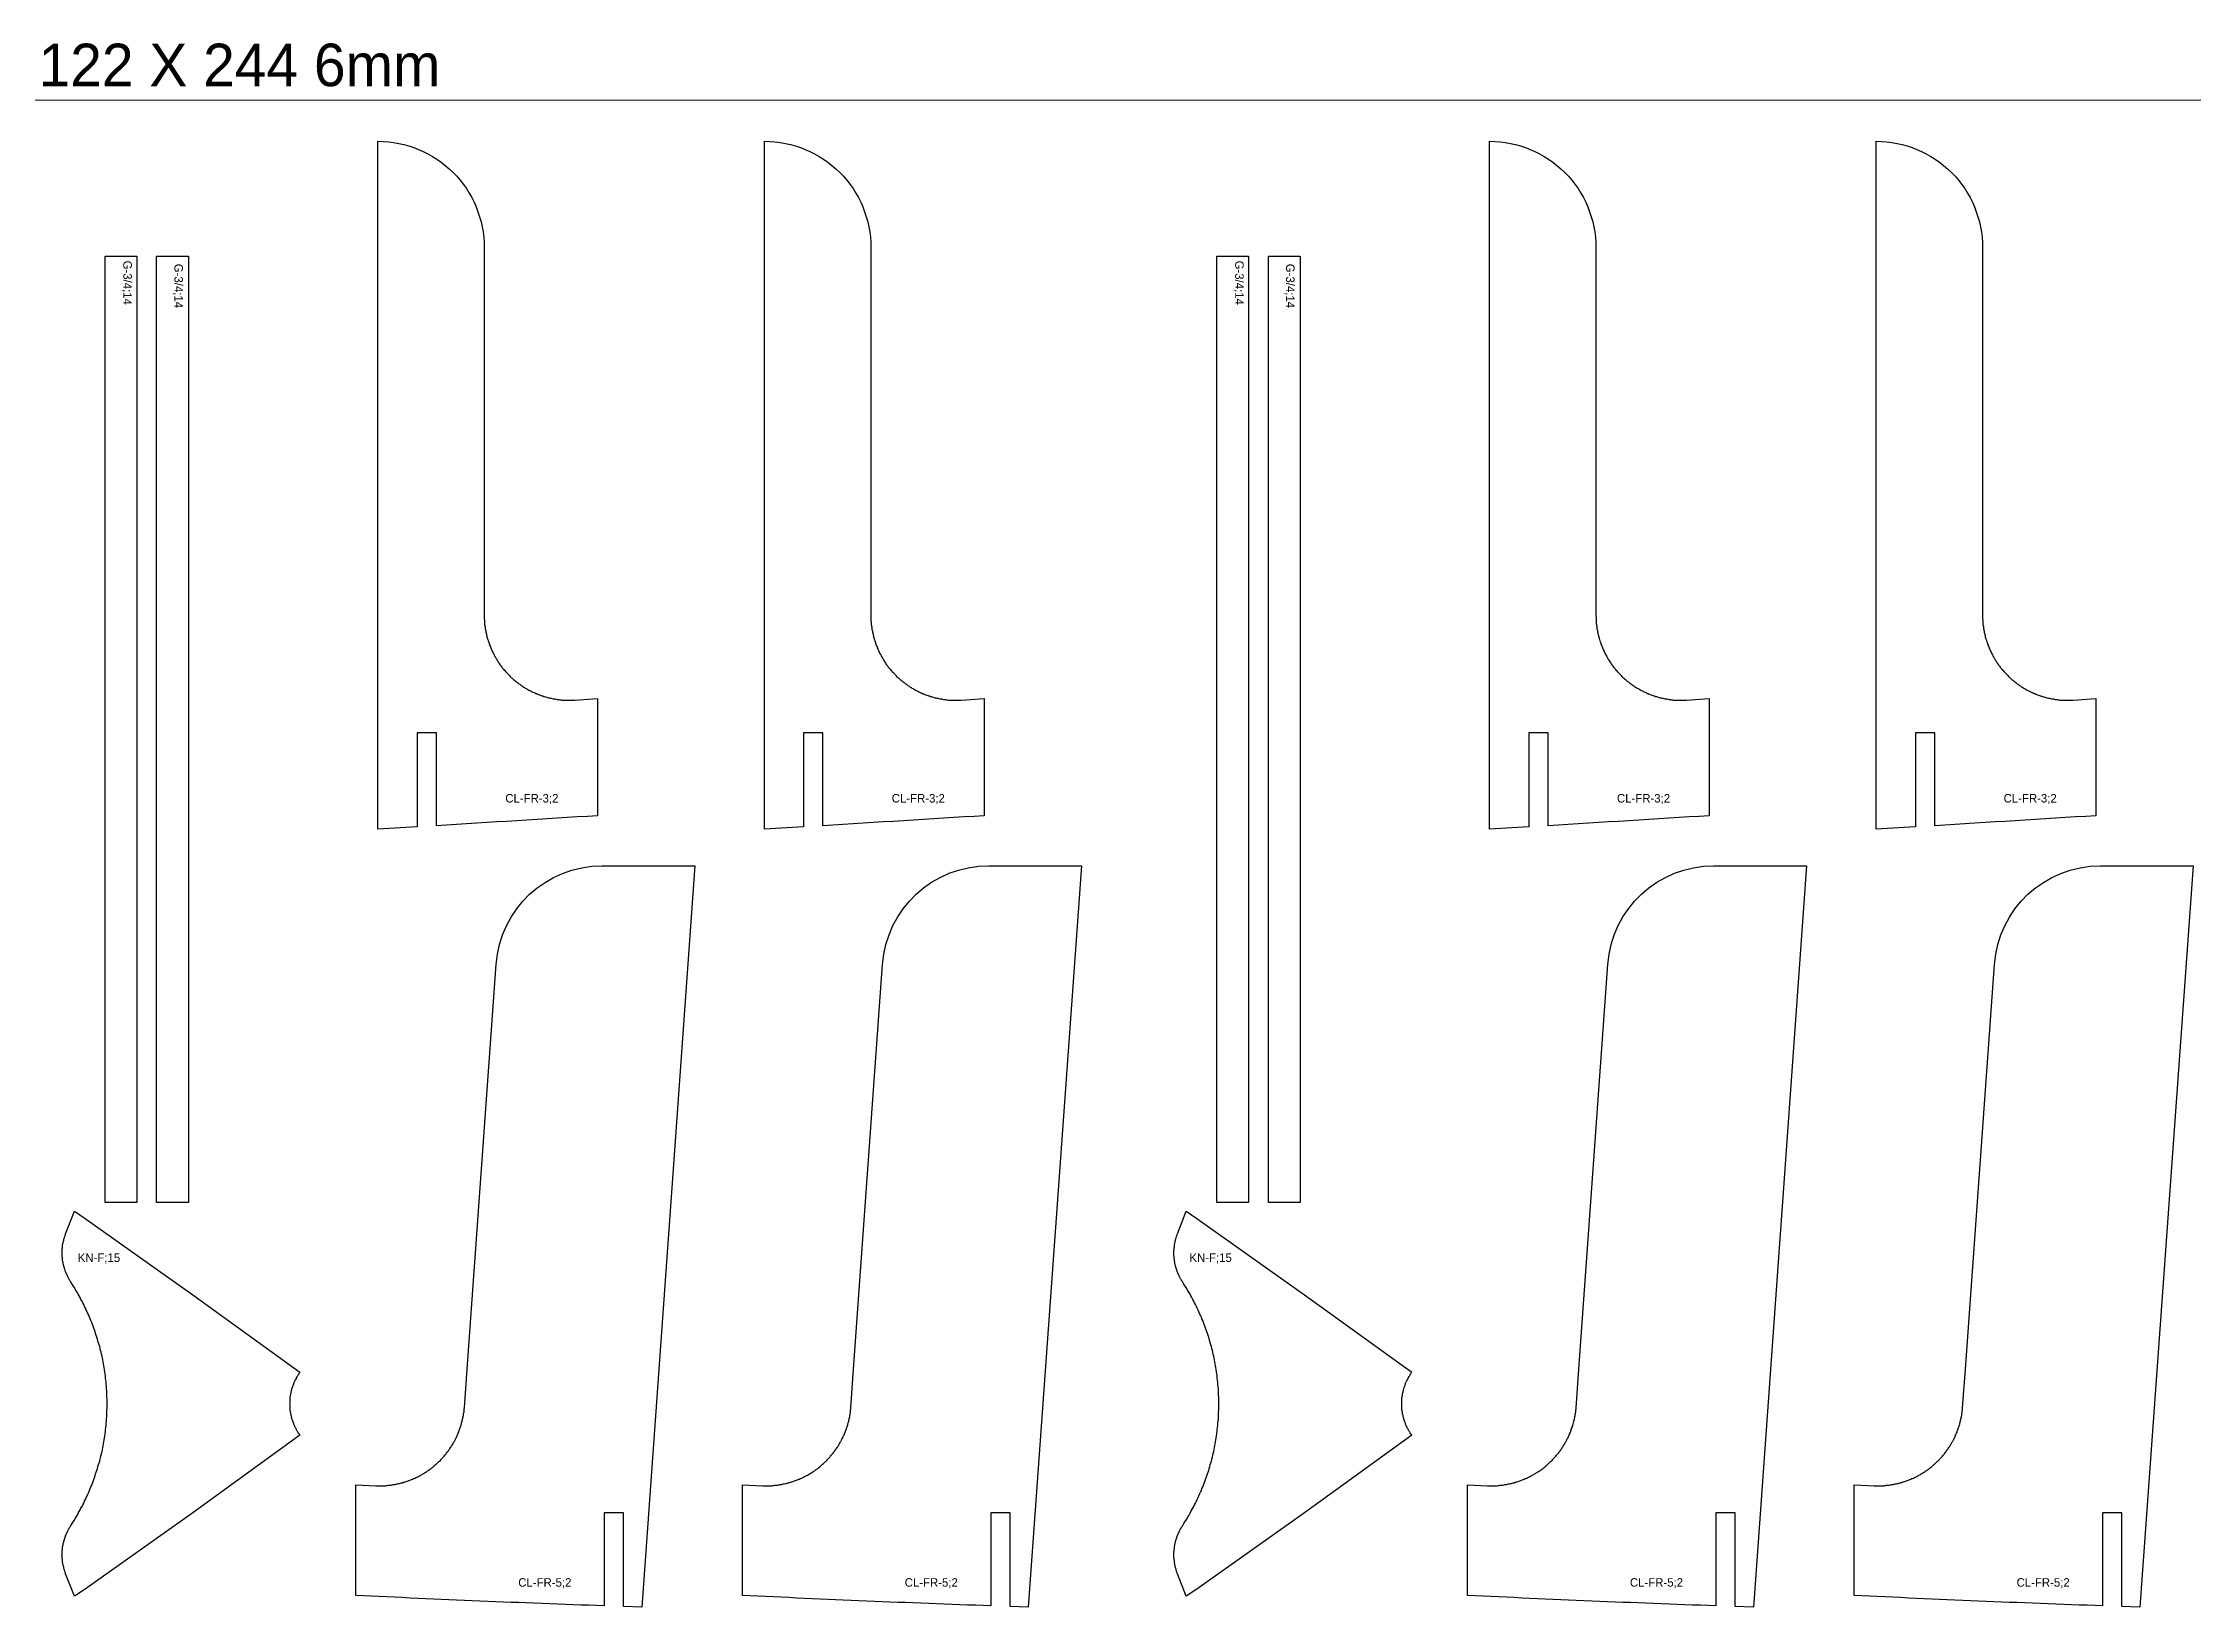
# Model space of a CAD drawing. Header units: millimetres. Extents: x 0 to 7720, y 0 to 5733.
# Drawn here: x 14 to 1024, y 511 to 1247 of the extents above; entities that cross this region are included whole.
import ezdxf

# ---------------------------------------------------------------- set-up
doc = ezdxf.new("R2010")
doc.units = ezdxf.units.MM
doc.layers.add('CORTE_6MM', color=1, linetype='Continuous')
doc.layers.add('plate', color=3, linetype='Continuous')

msp = doc.modelspace()

# ---------------------------------------------------------------- texts
at = {"lineweight": 0, "attachment_point": 1}
for s, insert, char_height, width in [('122 X 244 6mm', (11.6, 1246.5), 20, 47402.464), ('CL-FR-3;2', (230.9, 893.7), 4, 9480.493), ('CL-FR-3;2', (412.5, 893.7), 4, 9480.493), ('CL-FR-3;2', (753.3, 893.7), 4, 9480.493), ('CL-FR-3;2', (935, 893.7), 4, 9480.493), ('KN-F;15', (30, 677.7), 4, 9480.493), ('KN-F;15', (552.4, 677.7), 4, 9480.493), ('CL-FR-5;2', (237, 525), 4, 9480.493), ('CL-FR-5;2', (418.6, 525), 4, 9480.493), ('CL-FR-5;2', (759.4, 525), 4, 9480.493), ('CL-FR-5;2', (941.1, 525), 4, 9480.493)]:
    msp.add_mtext(s, dxfattribs=dict(at, insert=insert, char_height=char_height, width=width))
at = {"lineweight": 0, "char_height": 4, "width": 9480.493, "attachment_point": 1, "rotation": 270}
for insert in [(55.4, 1144.5), (79.4, 1143), (577.9, 1144.5), (601.8, 1143)]:
    msp.add_mtext('G-3/4;14', dxfattribs=dict(at, insert=insert))

# ---------------------------------------------------------------- linework, layer by layer
at = {"layer": 'CORTE_6MM'}
for points in [[(274.2, 883.5, -0.000289), (198.5, 878.8), (198.5, 922.4), (189.5, 922.4), (189.5, 878.2), (171, 877.1), (171, 1200.6, -0.414214), (221, 1150.6), (221, 993.5), (221, 977.4), (221, 977), (221, 976.5), (221, 976.1), (221.1, 975.7), (221.1, 975.2), (221.1, 974.7), (221.2, 974.3), (221.2, 973.8), (221.2, 973.4), (221.3, 972.9), (221.4, 972.5), (221.4, 972), (221.5, 971.6), (221.6, 971.1), (221.6, 970.7), (221.7, 970.2), (221.8, 969.8), (221.9, 969.4), (222, 968.9), (222.1, 968.5), (222.2, 968), (222.3, 967.6), (222.4, 967.2), (222.6, 966.7), (222.7, 966.3), (222.8, 965.8), (223, 965.4), (223.1, 965), (223.3, 964.6), (223.4, 964.1), (223.6, 963.7), (223.7, 963.3), (223.9, 962.9), (224.1, 962.4), (224.2, 962), (224.4, 961.6), (224.6, 961.2), (224.8, 960.8), (225, 960.4), (225.2, 960), (225.4, 959.6), (225.6, 959.2), (225.8, 958.8), (226, 958.4), (226.3, 958), (226.5, 957.6), (226.7, 957.2), (226.9, 956.8), (227.2, 956.4), (227.4, 956), (227.7, 955.7), (227.9, 955.3), (228.2, 954.9), (228.5, 954.5), (228.7, 954.2), (229, 953.8), (229.3, 953.4), (229.5, 953.1), (229.8, 952.7), (230.1, 952.4), (230.4, 952), (230.7, 951.7), (231, 951.3), (231.3, 951), (231.6, 950.7), (231.9, 950.3), (232.2, 950), (232.5, 949.7), (232.9, 949.4), (233.2, 949), (233.5, 948.7), (233.8, 948.4), (234.2, 948.1), (234.5, 947.8), (234.8, 947.5), (235.2, 947.2), (235.5, 946.9), (235.9, 946.6), (236.2, 946.4), (236.6, 946.1), (237, 945.8), (237.3, 945.5), (237.7, 945.3), (238.1, 945), (238.4, 944.8), (238.8, 944.5), (239.2, 944.3), (239.6, 944), (240, 943.8), (240.3, 943.5), (240.7, 943.3), (241.1, 943.1), (241.5, 942.8), (241.9, 942.6), (242.3, 942.4), (242.7, 942.2), (243.1, 942), (243.5, 941.8), (243.9, 941.6), (244.4, 941.4), (244.8, 941.2), (245.2, 941), (245.6, 940.9), (246, 940.7), (246.4, 940.5), (246.9, 940.4), (247.3, 940.2), (247.7, 940.1), (248.1, 939.9), (248.6, 939.8), (249, 939.6), (249.4, 939.5), (249.9, 939.4), (250.3, 939.2), (250.7, 939.1), (251.2, 939), (251.6, 938.9), (252.1, 938.8), (252.5, 938.7), (253, 938.6), (253.4, 938.5), (253.8, 938.4), (254.3, 938.4), (254.7, 938.3), (255.2, 938.2), (255.6, 938.1), (256.1, 938.1), (256.5, 938), (257, 938), (257.4, 937.9), (257.9, 937.9), (258.3, 937.9), (258.8, 937.8), (259.2, 937.8), (259.7, 937.8), (260.1, 937.8), (260.6, 937.8), (261.1, 937.8), (261.5, 937.8), (262, 937.8), (262.4, 937.8), (262.9, 937.8), (263.6, 937.9), (274.2, 938.6), (274.2, 883.5)], [(455.9, 883.5, -0.000289), (380.1, 878.8), (380.1, 922.4), (371.1, 922.4), (371.1, 878.2), (352.7, 877.1), (352.7, 1200.6, -0.414214), (402.7, 1150.6), (402.7, 993.5), (402.7, 977.4), (402.7, 977), (402.7, 976.5), (402.7, 976.1), (402.7, 975.7), (402.7, 975.2), (402.8, 974.7), (402.8, 974.3), (402.9, 973.8), (402.9, 973.4), (403, 972.9), (403, 972.5), (403.1, 972), (403.1, 971.6), (403.2, 971.1), (403.3, 970.7), (403.4, 970.2), (403.5, 969.8), (403.6, 969.4), (403.7, 968.9), (403.8, 968.5), (403.9, 968), (404, 967.6), (404.1, 967.2), (404.2, 966.7), (404.4, 966.3), (404.5, 965.8), (404.6, 965.4), (404.8, 965), (404.9, 964.6), (405.1, 964.1), (405.2, 963.7), (405.4, 963.3), (405.6, 962.9), (405.7, 962.4), (405.9, 962), (406.1, 961.6), (406.3, 961.2), (406.5, 960.8), (406.6, 960.4), (406.8, 960), (407.1, 959.6), (407.3, 959.2), (407.5, 958.8), (407.7, 958.4), (407.9, 958), (408.1, 957.6), (408.4, 957.2), (408.6, 956.8), (408.8, 956.4), (409.1, 956), (409.3, 955.7), (409.6, 955.3), (409.8, 954.9), (410.1, 954.5), (410.4, 954.2), (410.6, 953.8), (410.9, 953.4), (411.2, 953.1), (411.5, 952.7), (411.8, 952.4), (412.1, 952), (412.4, 951.7), (412.6, 951.3), (413, 951), (413.3, 950.7), (413.6, 950.3), (413.9, 950), (414.2, 949.7), (414.5, 949.4), (414.8, 949), (415.2, 948.7), (415.5, 948.4), (415.8, 948.1), (416.2, 947.8), (416.5, 947.5), (416.9, 947.2), (417.2, 946.9), (417.5, 946.6), (417.9, 946.4), (418.3, 946.1), (418.6, 945.8), (419, 945.5), (419.4, 945.3), (419.7, 945), (420.1, 944.8), (420.5, 944.5), (420.9, 944.3), (421.2, 944), (421.6, 943.8), (422, 943.5), (422.4, 943.3), (422.8, 943.1), (423.2, 942.8), (423.6, 942.6), (424, 942.4), (424.4, 942.2), (424.8, 942), (425.2, 941.8), (425.6, 941.6), (426, 941.4), (426.4, 941.2), (426.8, 941), (427.3, 940.9), (427.7, 940.7), (428.1, 940.5), (428.5, 940.4), (428.9, 940.2), (429.4, 940.1), (429.8, 939.9), (430.2, 939.8), (430.7, 939.6), (431.1, 939.5), (431.5, 939.4), (432, 939.2), (432.4, 939.1), (432.8, 939), (433.3, 938.9), (433.7, 938.8), (434.2, 938.7), (434.6, 938.6), (435.1, 938.5), (435.5, 938.4), (435.9, 938.4), (436.4, 938.3), (436.8, 938.2), (437.3, 938.1), (437.7, 938.1), (438.2, 938), (438.6, 938), (439.1, 937.9), (439.5, 937.9), (440, 937.9), (440.4, 937.8), (440.9, 937.8), (441.3, 937.8), (441.8, 937.8), (442.3, 937.8), (442.7, 937.8), (443.2, 937.8), (443.6, 937.8), (444.1, 937.8), (444.5, 937.8), (445.2, 937.9), (455.9, 938.6), (455.9, 883.5)], [(796.7, 883.5, -0.000289), (720.9, 878.8), (720.9, 922.4), (711.9, 922.4), (711.9, 878.2), (693.4, 877.1), (693.4, 1200.6, -0.414214), (743.4, 1150.6), (743.4, 993.5), (743.4, 977.4), (743.5, 977), (743.5, 976.5), (743.5, 976.1), (743.5, 975.7), (743.5, 975.2), (743.6, 974.7), (743.6, 974.3), (743.6, 973.8), (743.7, 973.4), (743.7, 972.9), (743.8, 972.5), (743.9, 972), (743.9, 971.6), (744, 971.1), (744.1, 970.7), (744.2, 970.2), (744.2, 969.8), (744.3, 969.4), (744.4, 968.9), (744.5, 968.5), (744.7, 968), (744.8, 967.6), (744.9, 967.2), (745, 966.7), (745.1, 966.3), (745.3, 965.8), (745.4, 965.4), (745.5, 965), (745.7, 964.6), (745.8, 964.1), (746, 963.7), (746.2, 963.3), (746.3, 962.9), (746.5, 962.4), (746.7, 962), (746.9, 961.6), (747, 961.2), (747.2, 960.8), (747.4, 960.4), (747.6, 960), (747.8, 959.6), (748, 959.2), (748.3, 958.8), (748.5, 958.4), (748.7, 958), (748.9, 957.6), (749.2, 957.2), (749.4, 956.8), (749.6, 956.4), (749.9, 956), (750.1, 955.7), (750.4, 955.3), (750.6, 954.9), (750.9, 954.5), (751.2, 954.2), (751.4, 953.8), (751.7, 953.4), (752, 953.1), (752.3, 952.7), (752.6, 952.4), (752.8, 952), (753.1, 951.7), (753.4, 951.3), (753.7, 951), (754, 950.7), (754.3, 950.3), (754.7, 950), (755, 949.7), (755.3, 949.4), (755.6, 949), (755.9, 948.7), (756.3, 948.4), (756.6, 948.1), (756.9, 947.8), (757.3, 947.5), (757.6, 947.2), (758, 946.9), (758.3, 946.6), (758.7, 946.4), (759, 946.1), (759.4, 945.8), (759.8, 945.5), (760.1, 945.3), (760.5, 945), (760.9, 944.8), (761.3, 944.5), (761.6, 944.3), (762, 944), (762.4, 943.8), (762.8, 943.5), (763.2, 943.3), (763.6, 943.1), (764, 942.8), (764.4, 942.6), (764.8, 942.4), (765.2, 942.2), (765.6, 942), (766, 941.8), (766.4, 941.6), (766.8, 941.4), (767.2, 941.2), (767.6, 941), (768, 940.9), (768.5, 940.7), (768.9, 940.5), (769.3, 940.4), (769.7, 940.2), (770.1, 940.1), (770.6, 939.9), (771, 939.8), (771.4, 939.6), (771.9, 939.5), (772.3, 939.4), (772.7, 939.2), (773.2, 939.1), (773.6, 939), (774.1, 938.9), (774.5, 938.8), (774.9, 938.7), (775.4, 938.6), (775.8, 938.5), (776.3, 938.4), (776.7, 938.4), (777.2, 938.3), (777.6, 938.2), (778.1, 938.1), (778.5, 938.1), (779, 938), (779.4, 938), (779.9, 937.9), (780.3, 937.9), (780.8, 937.9), (781.2, 937.8), (781.7, 937.8), (782.1, 937.8), (782.6, 937.8), (783, 937.8), (783.5, 937.8), (783.9, 937.8), (784.4, 937.8), (784.8, 937.8), (785.3, 937.8), (786, 937.9), (796.7, 938.6), (796.7, 883.5)], [(978.3, 883.5, -0.000289), (902.6, 878.8), (902.6, 922.4), (893.6, 922.4), (893.6, 878.2), (875.1, 877.1), (875.1, 1200.6, -0.414214), (925.1, 1150.6), (925.1, 993.5), (925.1, 977.4), (925.1, 977), (925.1, 976.5), (925.1, 976.1), (925.2, 975.7), (925.2, 975.2), (925.2, 974.7), (925.3, 974.3), (925.3, 973.8), (925.3, 973.4), (925.4, 972.9), (925.5, 972.5), (925.5, 972), (925.6, 971.6), (925.7, 971.1), (925.7, 970.7), (925.8, 970.2), (925.9, 969.8), (926, 969.4), (926.1, 968.9), (926.2, 968.5), (926.3, 968), (926.4, 967.6), (926.5, 967.2), (926.7, 966.7), (926.8, 966.3), (926.9, 965.8), (927.1, 965.4), (927.2, 965), (927.4, 964.6), (927.5, 964.1), (927.7, 963.7), (927.8, 963.3), (928, 962.9), (928.2, 962.4), (928.3, 962), (928.5, 961.6), (928.7, 961.2), (928.9, 960.8), (929.1, 960.4), (929.3, 960), (929.5, 959.6), (929.7, 959.2), (929.9, 958.8), (930.1, 958.4), (930.4, 958), (930.6, 957.6), (930.8, 957.2), (931, 956.8), (931.3, 956.4), (931.5, 956), (931.8, 955.7), (932, 955.3), (932.3, 954.9), (932.6, 954.5), (932.8, 954.2), (933.1, 953.8), (933.4, 953.4), (933.6, 953.1), (933.9, 952.7), (934.2, 952.4), (934.5, 952), (934.8, 951.7), (935.1, 951.3), (935.4, 951), (935.7, 950.7), (936, 950.3), (936.3, 950), (936.6, 949.7), (937, 949.4), (937.3, 949), (937.6, 948.7), (937.9, 948.4), (938.3, 948.1), (938.6, 947.8), (938.9, 947.5), (939.3, 947.2), (939.6, 946.9), (940, 946.6), (940.3, 946.4), (940.7, 946.1), (941.1, 945.8), (941.4, 945.5), (941.8, 945.3), (942.2, 945), (942.5, 944.8), (942.9, 944.5), (943.3, 944.3), (943.7, 944), (944.1, 943.8), (944.4, 943.5), (944.8, 943.3), (945.2, 943.1), (945.6, 942.8), (946, 942.6), (946.4, 942.4), (946.8, 942.2), (947.2, 942), (947.6, 941.8), (948, 941.6), (948.4, 941.4), (948.9, 941.2), (949.3, 941), (949.7, 940.9), (950.1, 940.7), (950.5, 940.5), (951, 940.4), (951.4, 940.2), (951.8, 940.1), (952.2, 939.9), (952.7, 939.8), (953.1, 939.6), (953.5, 939.5), (954, 939.4), (954.4, 939.2), (954.8, 939.1), (955.3, 939), (955.7, 938.9), (956.2, 938.8), (956.6, 938.7), (957, 938.6), (957.5, 938.5), (957.9, 938.4), (958.4, 938.4), (958.8, 938.3), (959.3, 938.2), (959.7, 938.1), (960.2, 938.1), (960.6, 938), (961.1, 938), (961.5, 937.9), (962, 937.9), (962.4, 937.9), (962.9, 937.8), (963.3, 937.8), (963.8, 937.8), (964.2, 937.8), (964.7, 937.8), (965.1, 937.8), (965.6, 937.8), (966.1, 937.8), (966.5, 937.8), (967, 937.8), (967.7, 937.9), (978.3, 938.6), (978.3, 883.5)], [(286.4, 511.7), (286.4, 555.7), (277.4, 555.7), (277.4, 512, -0.003545), (160.6, 516.9), (160.6, 568.9), (170, 568.5), (170.5, 568.5), (170.9, 568.5), (171.4, 568.5), (171.8, 568.4), (172.3, 568.5), (172.7, 568.5), (173.2, 568.5), (173.6, 568.5), (174.1, 568.5), (174.6, 568.5), (175, 568.6), (175.5, 568.6), (175.9, 568.7), (176.4, 568.7), (176.8, 568.8), (177.3, 568.8), (177.7, 568.9), (178.2, 569), (178.6, 569), (179.1, 569.1), (179.5, 569.2), (179.9, 569.3), (180.4, 569.4), (180.8, 569.5), (181.3, 569.6), (181.7, 569.7), (182.1, 569.8), (182.6, 569.9), (183, 570.1), (183.5, 570.2), (183.9, 570.3), (184.3, 570.5), (184.8, 570.6), (185.2, 570.8), (185.6, 570.9), (186, 571.1), (186.5, 571.2), (186.9, 571.4), (187.3, 571.6), (187.7, 571.8), (188.1, 571.9), (188.5, 572.1), (189, 572.3), (189.4, 572.5), (189.8, 572.7), (190.2, 572.9), (190.6, 573.1), (191, 573.3), (191.4, 573.6), (191.8, 573.8), (192.2, 574), (192.5, 574.3), (192.9, 574.5), (193.3, 574.7), (193.7, 575), (194.1, 575.2), (194.4, 575.5), (194.8, 575.7), (195.2, 576), (195.6, 576.3), (195.9, 576.5), (196.3, 576.8), (196.6, 577.1), (197, 577.4), (197.3, 577.7), (197.7, 578), (198, 578.3), (198.4, 578.6), (198.7, 578.9), (199.1, 579.2), (199.4, 579.5), (199.7, 579.8), (200, 580.1), (200.4, 580.4), (200.7, 580.8), (201, 581.1), (201.3, 581.4), (201.6, 581.8), (201.9, 582.1), (202.2, 582.4), (202.5, 582.8), (202.8, 583.1), (203.1, 583.5), (203.3, 583.8), (203.6, 584.2), (203.9, 584.6), (204.2, 584.9), (204.4, 585.3), (204.7, 585.7), (204.9, 586), (205.2, 586.4), (205.4, 586.8), (205.7, 587.2), (205.9, 587.6), (206.2, 588), (206.4, 588.4), (206.6, 588.8), (206.8, 589.1), (207, 589.5), (207.3, 590), (207.5, 590.4), (207.7, 590.8), (207.9, 591.2), (208.1, 591.6), (208.3, 592), (208.4, 592.4), (208.6, 592.8), (208.8, 593.2), (209, 593.7), (209.1, 594.1), (209.3, 594.5), (209.4, 594.9), (209.6, 595.4), (209.7, 595.8), (209.9, 596.2), (210, 596.6), (210.1, 597.1), (210.3, 597.5), (210.4, 598), (210.5, 598.4), (210.6, 598.8), (210.7, 599.3), (210.8, 599.7), (210.9, 600.2), (211, 600.6), (211.1, 601.1), (211.2, 601.5), (211.3, 601.9), (211.3, 602.4), (211.4, 602.8), (211.5, 603.3), (211.5, 603.7), (211.6, 604.2), (211.6, 604.6), (211.7, 605.1), (213, 623.3), (226.6, 813.5, -0.393437), (276.4, 860), (319.9, 860), (295, 511.4), (286.4, 511.7)], [(468.1, 511.7), (468.1, 555.7), (459.1, 555.7), (459.1, 512, -0.003545), (342.3, 516.9), (342.3, 568.9), (351.7, 568.5), (352.2, 568.5), (352.6, 568.5), (353, 568.5), (353.5, 568.4), (353.9, 568.5), (354.4, 568.5), (354.9, 568.5), (355.3, 568.5), (355.8, 568.5), (356.2, 568.5), (356.7, 568.6), (357.1, 568.6), (357.6, 568.7), (358, 568.7), (358.5, 568.8), (358.9, 568.8), (359.4, 568.9), (359.8, 569), (360.3, 569), (360.7, 569.1), (361.2, 569.2), (361.6, 569.3), (362, 569.4), (362.5, 569.5), (362.9, 569.6), (363.4, 569.7), (363.8, 569.8), (364.2, 569.9), (364.7, 570.1), (365.1, 570.2), (365.5, 570.3), (366, 570.5), (366.4, 570.6), (366.8, 570.8), (367.3, 570.9), (367.7, 571.1), (368.1, 571.2), (368.5, 571.4), (369, 571.6), (369.4, 571.8), (369.8, 571.9), (370.2, 572.1), (370.6, 572.3), (371, 572.5), (371.4, 572.7), (371.8, 572.9), (372.2, 573.1), (372.6, 573.3), (373, 573.6), (373.4, 573.8), (373.8, 574), (374.2, 574.3), (374.6, 574.5), (375, 574.7), (375.4, 575), (375.7, 575.2), (376.1, 575.5), (376.5, 575.7), (376.8, 576), (377.2, 576.3), (377.6, 576.5), (377.9, 576.8), (378.3, 577.1), (378.7, 577.4), (379, 577.7), (379.4, 578), (379.7, 578.3), (380, 578.6), (380.4, 578.9), (380.7, 579.2), (381, 579.5), (381.4, 579.8), (381.7, 580.1), (382, 580.4), (382.3, 580.8), (382.6, 581.1), (382.9, 581.4), (383.2, 581.8), (383.5, 582.1), (383.8, 582.4), (384.1, 582.8), (384.4, 583.1), (384.7, 583.5), (385, 583.8), (385.3, 584.2), (385.5, 584.6), (385.8, 584.9), (386.1, 585.3), (386.3, 585.7), (386.6, 586), (386.8, 586.4), (387.1, 586.8), (387.3, 587.2), (387.6, 587.6), (387.8, 588), (388, 588.4), (388.3, 588.8), (388.5, 589.1), (388.7, 589.5), (388.9, 590), (389.1, 590.4), (389.3, 590.8), (389.5, 591.2), (389.7, 591.6), (389.9, 592), (390.1, 592.4), (390.3, 592.8), (390.4, 593.2), (390.6, 593.7), (390.8, 594.1), (390.9, 594.5), (391.1, 594.9), (391.2, 595.4), (391.4, 595.8), (391.5, 596.2), (391.7, 596.6), (391.8, 597.1), (391.9, 597.5), (392, 598), (392.2, 598.4), (392.3, 598.8), (392.4, 599.3), (392.5, 599.7), (392.6, 600.2), (392.7, 600.6), (392.8, 601.1), (392.8, 601.5), (392.9, 601.9), (393, 602.4), (393.1, 602.8), (393.1, 603.3), (393.2, 603.7), (393.2, 604.2), (393.3, 604.6), (393.3, 605.1), (394.6, 623.3), (408.2, 813.5, -0.393437), (458.1, 860), (501.6, 860), (476.6, 511.4), (468.1, 511.7)], [(808.8, 511.7), (808.8, 555.7), (799.8, 555.7), (799.8, 512, -0.003545), (683.1, 516.9), (683.1, 568.9), (692.5, 568.5), (692.9, 568.5), (693.4, 568.5), (693.8, 568.5), (694.3, 568.4), (694.7, 568.5), (695.2, 568.5), (695.6, 568.5), (696.1, 568.5), (696.5, 568.5), (697, 568.5), (697.4, 568.6), (697.9, 568.6), (698.3, 568.7), (698.8, 568.7), (699.3, 568.8), (699.7, 568.8), (700.2, 568.9), (700.6, 569), (701.1, 569), (701.5, 569.1), (701.9, 569.2), (702.4, 569.3), (702.8, 569.4), (703.3, 569.5), (703.7, 569.6), (704.1, 569.7), (704.6, 569.8), (705, 569.9), (705.5, 570.1), (705.9, 570.2), (706.3, 570.3), (706.8, 570.5), (707.2, 570.6), (707.6, 570.8), (708.1, 570.9), (708.5, 571.1), (708.9, 571.2), (709.3, 571.4), (709.7, 571.6), (710.2, 571.8), (710.6, 571.9), (711, 572.1), (711.4, 572.3), (711.8, 572.5), (712.2, 572.7), (712.6, 572.9), (713, 573.1), (713.4, 573.3), (713.8, 573.6), (714.2, 573.8), (714.6, 574), (715, 574.3), (715.4, 574.5), (715.8, 574.7), (716.1, 575), (716.5, 575.2), (716.9, 575.5), (717.3, 575.7), (717.6, 576), (718, 576.3), (718.4, 576.5), (718.7, 576.8), (719.1, 577.1), (719.4, 577.4), (719.8, 577.7), (720.1, 578), (720.5, 578.3), (720.8, 578.6), (721.2, 578.9), (721.5, 579.2), (721.8, 579.5), (722.1, 579.8), (722.5, 580.1), (722.8, 580.4), (723.1, 580.8), (723.4, 581.1), (723.7, 581.4), (724, 581.8), (724.3, 582.1), (724.6, 582.4), (724.9, 582.8), (725.2, 583.1), (725.5, 583.5), (725.8, 583.8), (726.1, 584.2), (726.3, 584.6), (726.6, 584.9), (726.9, 585.3), (727.1, 585.7), (727.4, 586), (727.6, 586.4), (727.9, 586.8), (728.1, 587.2), (728.4, 587.6), (728.6, 588), (728.8, 588.4), (729, 588.8), (729.3, 589.1), (729.5, 589.5), (729.7, 590), (729.9, 590.4), (730.1, 590.8), (730.3, 591.2), (730.5, 591.6), (730.7, 592), (730.9, 592.4), (731.1, 592.8), (731.2, 593.2), (731.4, 593.7), (731.6, 594.1), (731.7, 594.5), (731.9, 594.9), (732, 595.4), (732.2, 595.8), (732.3, 596.2), (732.5, 596.6), (732.6, 597.1), (732.7, 597.5), (732.8, 598), (732.9, 598.4), (733.1, 598.8), (733.2, 599.3), (733.3, 599.7), (733.4, 600.2), (733.5, 600.6), (733.5, 601.1), (733.6, 601.5), (733.7, 601.9), (733.8, 602.4), (733.8, 602.8), (733.9, 603.3), (734, 603.7), (734, 604.2), (734.1, 604.6), (734.1, 605.1), (735.4, 623.3), (749, 813.5, -0.393437), (798.9, 860), (842.3, 860), (817.4, 511.4), (808.8, 511.7)], [(990.5, 511.7), (990.5, 555.7), (981.5, 555.7), (981.5, 512, -0.003545), (864.7, 516.9), (864.7, 568.9), (874.1, 568.5), (874.6, 568.5), (875, 568.5), (875.5, 568.5), (875.9, 568.4), (876.4, 568.5), (876.8, 568.5), (877.3, 568.5), (877.7, 568.5), (878.2, 568.5), (878.7, 568.5), (879.1, 568.6), (879.6, 568.6), (880, 568.7), (880.5, 568.7), (880.9, 568.8), (881.4, 568.8), (881.8, 568.9), (882.3, 569), (882.7, 569), (883.2, 569.1), (883.6, 569.2), (884, 569.3), (884.5, 569.4), (884.9, 569.5), (885.4, 569.6), (885.8, 569.7), (886.2, 569.8), (886.7, 569.9), (887.1, 570.1), (887.6, 570.2), (888, 570.3), (888.4, 570.5), (888.9, 570.6), (889.3, 570.8), (889.7, 570.9), (890.1, 571.1), (890.6, 571.2), (891, 571.4), (891.4, 571.6), (891.8, 571.8), (892.2, 571.9), (892.6, 572.1), (893.1, 572.3), (893.5, 572.5), (893.9, 572.7), (894.3, 572.9), (894.7, 573.1), (895.1, 573.3), (895.5, 573.6), (895.9, 573.8), (896.3, 574), (896.6, 574.3), (897, 574.5), (897.4, 574.7), (897.8, 575), (898.2, 575.2), (898.5, 575.5), (898.9, 575.7), (899.3, 576), (899.7, 576.3), (900, 576.5), (900.4, 576.8), (900.7, 577.1), (901.1, 577.4), (901.4, 577.7), (901.8, 578), (902.1, 578.3), (902.5, 578.6), (902.8, 578.9), (903.1, 579.2), (903.5, 579.5), (903.8, 579.8), (904.1, 580.1), (904.4, 580.4), (904.8, 580.8), (905.1, 581.1), (905.4, 581.4), (905.7, 581.8), (906, 582.1), (906.3, 582.4), (906.6, 582.8), (906.9, 583.1), (907.2, 583.5), (907.4, 583.8), (907.7, 584.2), (908, 584.6), (908.2, 584.9), (908.5, 585.3), (908.8, 585.7), (909, 586), (909.3, 586.4), (909.5, 586.8), (909.8, 587.2), (910, 587.6), (910.2, 588), (910.5, 588.4), (910.7, 588.8), (910.9, 589.1), (911.1, 589.5), (911.4, 590), (911.6, 590.4), (911.8, 590.8), (912, 591.2), (912.2, 591.6), (912.3, 592), (912.5, 592.4), (912.7, 592.8), (912.9, 593.2), (913.1, 593.7), (913.2, 594.1), (913.4, 594.5), (913.5, 594.9), (913.7, 595.4), (913.8, 595.8), (914, 596.2), (914.1, 596.6), (914.2, 597.1), (914.4, 597.5), (914.5, 598), (914.6, 598.4), (914.7, 598.8), (914.8, 599.3), (914.9, 599.7), (915, 600.2), (915.1, 600.6), (915.2, 601.1), (915.3, 601.5), (915.4, 601.9), (915.4, 602.4), (915.5, 602.8), (915.6, 603.3), (915.6, 603.7), (915.7, 604.2), (915.7, 604.6), (915.7, 605.1), (917.1, 623.3), (930.7, 813.5, -0.393437), (980.5, 860), (1024, 860), (999, 511.4), (990.5, 511.7)]]:
    msp.add_lwpolyline(points, format="xyb", close=True, dxfattribs=at)
for points in [[(57.8, 701.6), (42.8, 701.6), (42.8, 1146.6), (57.8, 1146.6), (57.8, 701.6)], [(82, 1146.6), (82, 701.6), (67, 701.6), (67, 1146.6), (82, 1146.6)], [(580.2, 701.6), (565.2, 701.6), (565.2, 1146.6), (580.2, 1146.6), (580.2, 701.6)], [(604.5, 1146.6), (604.5, 701.6), (589.5, 701.6), (589.5, 1146.6), (604.5, 1146.6)]]:
    msp.add_lwpolyline(points, close=True, dxfattribs=at)
for points in [[(129.5, 607, 0), (129.6, 606.6, 0), (129.6, 606.2, 0), (129.6, 605.8, 0), (129.6, 605.5, 0), (129.6, 605.1, 0), (129.7, 604.7, 0), (129.7, 604.3, 0), (129.7, 603.9, 0), (129.8, 603.5, 0), (129.8, 603.1, 0), (129.9, 602.8, 0), (130, 602.4, 0), (130.1, 602, 0), (130.1, 601.6, 0), (130.2, 601.2, 0), (130.3, 600.9, 0), (130.4, 600.5, 0), (130.5, 600.1, 0), (130.6, 599.8, 0), (130.7, 599.4, 0), (130.9, 599, 0), (131, 598.7, 0), (131.1, 598.3, 0), (131.3, 597.9, 0), (131.4, 597.6, 0), (131.5, 597.2, 0), (131.7, 596.9, 0), (131.9, 596.5, 0), (132, 596.2, 0), (132.2, 595.8, 0), (132.4, 595.5, 0), (132.6, 595.1, 0), (132.7, 594.8, 0), (132.9, 594.4, 0), (133.1, 594.1, 0), (133.3, 593.8, 0), (133.5, 593.5, 0), (133.8, 593.1, 0), (134, 592.8, 0), (134.2, 592.5, 0), (134.4, 592.2, 0), (84.1, 555.8, 0), (33.4, 519.9, 0), (28.5, 516.5, 0), (24.3, 527.1, 0), (24.2, 527.4, 0), (24.1, 527.7, 0), (24, 528, 0), (23.9, 528.3, 0), (23.8, 528.6, 0), (23.7, 528.9, 0), (23.6, 529.2, 0), (23.5, 529.5, 0), (23.5, 529.8, 0), (23.4, 530.1, 0), (23.3, 530.5, 0), (23.2, 530.8, 0), (23.2, 531.1, 0), (23.1, 531.4, 0), (23, 531.7, 0), (23, 532, 0), (22.9, 532.3, 0), (22.9, 532.7, 0), (22.9, 533, 0), (22.8, 533.3, 0), (22.8, 533.6, 0), (22.8, 533.9, 0), (22.7, 534.3, 0), (22.7, 534.6, 0), (22.7, 534.9, 0), (22.7, 535.2, 0), (22.7, 535.6, 0), (22.7, 535.9, 0), (22.7, 536.1, 0), (22.7, 536.3, 0), (22.7, 536.6, 0), (22.7, 536.8, 0), (22.7, 537, 0), (22.7, 537.3, 0), (22.7, 537.5, 0), (22.7, 537.7, 0), (22.7, 538, 0), (22.8, 538.2, 0), (22.8, 538.4, 0), (22.8, 538.7, 0), (22.8, 538.9, 0), (22.9, 539.1, 0), (22.9, 539.4, 0), (22.9, 539.6, 0), (22.9, 539.8, 0), (23, 540.1, 0), (23, 540.3, 0), (23.1, 540.5, 0), (23.1, 540.8, 0), (23.2, 541, 0), (23.2, 541.2, 0), (23.2, 541.5, 0), (23.3, 541.7, 0), (23.4, 541.9, 0), (23.4, 542.1, 0), (23.5, 542.4, 0), (23.5, 542.6, 0), (23.6, 542.8, 0), (23.7, 543, 0), (23.7, 543.3, 0), (23.8, 543.5, 0), (23.9, 543.7, 0), (23.9, 543.9, 0), (24, 544.1, 0), (24.1, 544.4, 0), (24.2, 544.6, 0), (24.2, 544.8, 0), (24.3, 545, 0), (24.4, 545.2, 0), (24.5, 545.4, 0), (24.6, 545.7, 0), (24.7, 545.9, 0), (24.8, 546.1, 0), (24.9, 546.3, 0), (25, 546.5, 0), (25.1, 546.7, 0), (25.2, 546.9, 0), (25.3, 547.1, 0), (25.4, 547.3, 0), (25.5, 547.6, 0), (25.6, 547.8, 0), (25.7, 548, 0), (25.8, 548.2, 0), (25.9, 548.4, 0), (26, 548.6, 0), (26.1, 548.8, 0), (26.3, 549, 0), (26.4, 549.2, 0), (26.6, 549.5, 0), (27.4, 550.7, 0), (27.9, 551.5, 0), (28.4, 552.3, 0), (28.8, 553.1, 0), (29.3, 553.9, 0), (29.8, 554.7, 0), (30.2, 555.5, 0), (30.7, 556.3, 0), (31.1, 557.1, 0), (31.5, 557.9, 0), (32, 558.7, 0), (32.4, 559.5, 0), (32.8, 560.3, 0), (33.2, 561.2, 0), (33.6, 562, 0), (34, 562.9, 0), (34.4, 563.7, 0), (34.8, 564.5, 0), (35.2, 565.4, 0), (35.5, 566.2, 0), (35.9, 567.1, 0), (36.2, 567.9, 0), (36.6, 568.8, 0), (36.9, 569.7, 0), (37.2, 570.5, 0), (37.5, 571.4, 0), (37.9, 572.3, 0), (38.2, 573.1, 0), (38.4, 574, 0), (38.7, 574.9, 0), (39, 575.7, 0), (39.3, 576.6, 0), (39.5, 577.5, 0), (39.8, 578.4, 0), (40, 579.3, 0), (40.3, 580.1, 0), (40.5, 581, 0), (40.7, 581.9, 0), (41, 582.8, 0), (41.2, 583.7, 0), (41.4, 584.6, 0), (41.6, 585.5, 0), (41.7, 586.4, 0), (41.9, 587.3, 0), (42.1, 588.2, 0), (42.2, 589.1, 0), (42.4, 590, 0), (42.5, 590.9, 0), (42.7, 591.9, 0), (42.8, 592.9, 0), (43, 593.9, 0), (43.1, 594.9, 0), (43.2, 595.9, 0), (43.3, 596.9, 0), (43.4, 597.9, 0), (43.5, 598.9, 0), (43.5, 599.9, 0), (43.6, 600.9, 0), (43.7, 601.9, 0), (43.7, 603, 0), (43.7, 604, 0), (43.8, 605, 0), (43.8, 606, 0), (43.8, 607, 0), (43.8, 608, 0), (43.8, 609, 0), (43.7, 610, 0), (43.7, 611, 0), (43.7, 612.1, 0), (43.6, 613.1, 0), (43.5, 614.1, 0), (43.5, 615.1, 0), (43.4, 616.1, 0), (43.3, 617.1, 0), (43.2, 618.1, 0), (43.1, 619.1, 0), (43, 620.1, 0), (42.8, 621.1, 0), (42.7, 622.1, 0), (42.5, 623.1, 0), (42.4, 624, 0), (42.2, 624.9, 0), (42.1, 625.8, 0), (41.9, 626.7, 0), (41.7, 627.6, 0), (41.6, 628.5, 0), (41.4, 629.4, 0), (41.2, 630.3, 0), (41, 631.2, 0), (40.7, 632.1, 0), (40.5, 633, 0), (40.3, 633.9, 0), (40, 634.7, 0), (39.8, 635.6, 0), (39.5, 636.5, 0), (39.3, 637.4, 0), (39, 638.3, 0), (38.7, 639.1, 0), (38.4, 640, 0), (38.2, 640.9, 0), (37.9, 641.7, 0), (37.5, 642.6, 0), (37.2, 643.5, 0), (36.9, 644.3, 0), (36.6, 645.2, 0), (36.2, 646.1, 0), (35.9, 646.9, 0), (35.5, 647.8, 0), (35.2, 648.6, 0), (34.8, 649.5, 0), (34.4, 650.3, 0), (34, 651.1, 0), (33.6, 652, 0), (33.2, 652.8, 0), (32.8, 653.7, 0), (32.4, 654.5, 0), (32, 655.3, 0), (31.5, 656.1, 0), (31.1, 656.9, 0), (30.7, 657.7, 0), (30.2, 658.5, 0), (29.8, 659.3, 0), (29.3, 660.1, 0), (28.8, 660.9, 0), (28.4, 661.7, 0), (27.9, 662.5, 0), (27.4, 663.3, 0), (26.6, 664.5, 0), (26.4, 664.8, 0), (26.3, 665, 0), (26.1, 665.2, 0), (26, 665.4, 0), (25.9, 665.6, 0), (25.8, 665.8, 0), (25.7, 666, 0), (25.6, 666.2, 0), (25.5, 666.4, 0), (25.4, 666.7, 0), (25.3, 666.9, 0), (25.2, 667.1, 0), (25.1, 667.3, 0), (25, 667.5, 0), (24.9, 667.7, 0), (24.8, 667.9, 0), (24.7, 668.1, 0), (24.6, 668.3, 0), (24.5, 668.6, 0), (24.4, 668.8, 0), (24.3, 669, 0), (24.2, 669.2, 0), (24.2, 669.4, 0), (24.1, 669.6, 0), (24, 669.9, 0), (23.9, 670.1, 0), (23.9, 670.3, 0), (23.8, 670.5, 0), (23.7, 670.7, 0), (23.7, 671, 0), (23.6, 671.2, 0), (23.5, 671.4, 0), (23.5, 671.6, 0), (23.4, 671.9, 0), (23.4, 672.1, 0), (23.3, 672.3, 0), (23.2, 672.5, 0), (23.2, 672.8, 0), (23.2, 673, 0), (23.1, 673.2, 0), (23.1, 673.5, 0), (23, 673.7, 0), (23, 673.9, 0), (22.9, 674.2, 0), (22.9, 674.4, 0), (22.9, 674.6, 0), (22.9, 674.9, 0), (22.8, 675.1, 0), (22.8, 675.3, 0), (22.8, 675.6, 0), (22.8, 675.8, 0), (22.7, 676, 0), (22.7, 676.3, 0), (22.7, 676.5, 0), (22.7, 676.7, 0), (22.7, 677, 0), (22.7, 677.2, 0), (22.7, 677.4, 0), (22.7, 677.7, 0), (22.7, 677.9, 0), (22.7, 678.1, 0), (22.7, 678.4, 0), (22.7, 678.8, 0), (22.7, 679.1, 0), (22.7, 679.4, 0), (22.7, 679.7, 0), (22.8, 680.1, 0), (22.8, 680.4, 0), (22.8, 680.7, 0), (22.9, 681, 0), (22.9, 681.3, 0), (22.9, 681.7, 0), (23, 682, 0), (23, 682.3, 0), (23.1, 682.6, 0), (23.2, 682.9, 0), (23.2, 683.2, 0), (23.3, 683.5, 0), (23.4, 683.9, 0), (23.5, 684.2, 0), (23.5, 684.5, 0), (23.6, 684.8, 0), (23.7, 685.1, 0), (23.8, 685.4, 0), (23.9, 685.7, 0), (24, 686, 0), (24.1, 686.3, 0), (24.2, 686.6, 0), (24.3, 686.9, 0), (28.5, 697.5, 0), (33.4, 694.1, 0), (84.1, 658.2, 0), (134.4, 621.8, 0), (134.2, 621.5, 0), (134, 621.2, 0), (133.8, 620.9, 0), (133.5, 620.5, 0), (133.3, 620.2, 0), (133.1, 619.9, 0), (132.9, 619.6, 0), (132.7, 619.2, 0), (132.6, 618.9, 0), (132.4, 618.5, 0), (132.2, 618.2, 0), (132, 617.8, 0), (131.9, 617.5, 0), (131.7, 617.1, 0), (131.5, 616.8, 0), (131.4, 616.4, 0), (131.3, 616.1, 0), (131.1, 615.7, 0), (131, 615.3, 0), (130.9, 615, 0), (130.7, 614.6, 0), (130.6, 614.2, 0), (130.5, 613.9, 0), (130.4, 613.5, 0), (130.3, 613.1, 0), (130.2, 612.8, 0), (130.1, 612.4, 0), (130.1, 612, 0), (130, 611.6, 0), (129.9, 611.2, 0), (129.8, 610.9, 0), (129.8, 610.5, 0), (129.7, 610.1, 0), (129.7, 609.7, 0), (129.7, 609.3, 0), (129.6, 608.9, 0), (129.6, 608.5, 0), (129.6, 608.2, 0), (129.6, 607.8, 0), (129.6, 607.4, 0), (129.5, 607, 0)], [(652, 607, 0), (652, 606.6, 0), (652, 606.2, 0), (652, 605.8, 0), (652, 605.5, 0), (652.1, 605.1, 0), (652.1, 604.7, 0), (652.1, 604.3, 0), (652.2, 603.9, 0), (652.2, 603.5, 0), (652.3, 603.1, 0), (652.4, 602.8, 0), (652.4, 602.4, 0), (652.5, 602, 0), (652.6, 601.6, 0), (652.7, 601.2, 0), (652.8, 600.9, 0), (652.9, 600.5, 0), (653, 600.1, 0), (653.1, 599.8, 0), (653.2, 599.4, 0), (653.3, 599, 0), (653.4, 598.7, 0), (653.6, 598.3, 0), (653.7, 597.9, 0), (653.8, 597.6, 0), (654, 597.2, 0), (654.1, 596.9, 0), (654.3, 596.5, 0), (654.5, 596.2, 0), (654.6, 595.8, 0), (654.8, 595.5, 0), (655, 595.1, 0), (655.2, 594.8, 0), (655.4, 594.4, 0), (655.6, 594.1, 0), (655.8, 593.8, 0), (656, 593.5, 0), (656.2, 593.1, 0), (656.4, 592.8, 0), (656.6, 592.5, 0), (656.9, 592.2, 0), (606.5, 555.8, 0), (555.8, 519.9, 0), (550.9, 516.5, 0), (546.8, 527.1, 0), (546.7, 527.4, 0), (546.5, 527.7, 0), (546.4, 528, 0), (546.3, 528.3, 0), (546.2, 528.6, 0), (546.1, 528.9, 0), (546.1, 529.2, 0), (546, 529.5, 0), (545.9, 529.8, 0), (545.8, 530.1, 0), (545.7, 530.5, 0), (545.7, 530.8, 0), (545.6, 531.1, 0), (545.5, 531.4, 0), (545.5, 531.7, 0), (545.4, 532, 0), (545.4, 532.3, 0), (545.3, 532.7, 0), (545.3, 533, 0), (545.3, 533.3, 0), (545.2, 533.6, 0), (545.2, 533.9, 0), (545.2, 534.3, 0), (545.1, 534.6, 0), (545.1, 534.9, 0), (545.1, 535.2, 0), (545.1, 535.6, 0), (545.1, 535.9, 0), (545.1, 536.1, 0), (545.1, 536.3, 0), (545.1, 536.6, 0), (545.1, 536.8, 0), (545.1, 537, 0), (545.1, 537.3, 0), (545.1, 537.5, 0), (545.2, 537.7, 0), (545.2, 538, 0), (545.2, 538.2, 0), (545.2, 538.4, 0), (545.2, 538.7, 0), (545.3, 538.9, 0), (545.3, 539.1, 0), (545.3, 539.4, 0), (545.4, 539.6, 0), (545.4, 539.8, 0), (545.4, 540.1, 0), (545.5, 540.3, 0), (545.5, 540.5, 0), (545.5, 540.8, 0), (545.6, 541, 0), (545.6, 541.2, 0), (545.7, 541.5, 0), (545.7, 541.7, 0), (545.8, 541.9, 0), (545.9, 542.1, 0), (545.9, 542.4, 0), (546, 542.6, 0), (546, 542.8, 0), (546.1, 543, 0), (546.2, 543.3, 0), (546.2, 543.5, 0), (546.3, 543.7, 0), (546.4, 543.9, 0), (546.4, 544.1, 0), (546.5, 544.4, 0), (546.6, 544.6, 0), (546.7, 544.8, 0), (546.8, 545, 0), (546.8, 545.2, 0), (546.9, 545.4, 0), (547, 545.7, 0), (547.1, 545.9, 0), (547.2, 546.1, 0), (547.3, 546.3, 0), (547.4, 546.5, 0), (547.5, 546.7, 0), (547.6, 546.9, 0), (547.7, 547.1, 0), (547.8, 547.3, 0), (547.9, 547.6, 0), (548, 547.8, 0), (548.1, 548, 0), (548.2, 548.2, 0), (548.3, 548.4, 0), (548.5, 548.6, 0), (548.6, 548.8, 0), (548.7, 549, 0), (548.8, 549.2, 0), (549.1, 549.5, 0), (549.8, 550.7, 0), (550.3, 551.5, 0), (550.8, 552.3, 0), (551.3, 553.1, 0), (551.7, 553.9, 0), (552.2, 554.7, 0), (552.7, 555.5, 0), (553.1, 556.3, 0), (553.6, 557.1, 0), (554, 557.9, 0), (554.4, 558.7, 0), (554.8, 559.5, 0), (555.3, 560.3, 0), (555.7, 561.2, 0), (556.1, 562, 0), (556.5, 562.9, 0), (556.8, 563.7, 0), (557.2, 564.5, 0), (557.6, 565.4, 0), (558, 566.2, 0), (558.3, 567.1, 0), (558.7, 567.9, 0), (559, 568.8, 0), (559.3, 569.7, 0), (559.7, 570.5, 0), (560, 571.4, 0), (560.3, 572.3, 0), (560.6, 573.1, 0), (560.9, 574, 0), (561.2, 574.9, 0), (561.5, 575.7, 0), (561.7, 576.6, 0), (562, 577.5, 0), (562.2, 578.4, 0), (562.5, 579.3, 0), (562.7, 580.1, 0), (563, 581, 0), (563.2, 581.9, 0), (563.4, 582.8, 0), (563.6, 583.7, 0), (563.8, 584.6, 0), (564, 585.5, 0), (564.2, 586.4, 0), (564.4, 587.3, 0), (564.5, 588.2, 0), (564.7, 589.1, 0), (564.8, 590, 0), (565, 590.9, 0), (565.1, 591.9, 0), (565.3, 592.9, 0), (565.4, 593.9, 0), (565.5, 594.9, 0), (565.6, 595.9, 0), (565.7, 596.9, 0), (565.8, 597.9, 0), (565.9, 598.9, 0), (566, 599.9, 0), (566.1, 600.9, 0), (566.1, 601.9, 0), (566.1, 603, 0), (566.2, 604, 0), (566.2, 605, 0), (566.2, 606, 0), (566.2, 607, 0), (566.2, 608, 0), (566.2, 609, 0), (566.2, 610, 0), (566.1, 611, 0), (566.1, 612.1, 0), (566.1, 613.1, 0), (566, 614.1, 0), (565.9, 615.1, 0), (565.8, 616.1, 0), (565.7, 617.1, 0), (565.6, 618.1, 0), (565.5, 619.1, 0), (565.4, 620.1, 0), (565.3, 621.1, 0), (565.1, 622.1, 0), (565, 623.1, 0), (564.8, 624, 0), (564.7, 624.9, 0), (564.5, 625.8, 0), (564.4, 626.7, 0), (564.2, 627.6, 0), (564, 628.5, 0), (563.8, 629.4, 0), (563.6, 630.3, 0), (563.4, 631.2, 0), (563.2, 632.1, 0), (563, 633, 0), (562.7, 633.9, 0), (562.5, 634.7, 0), (562.2, 635.6, 0), (562, 636.5, 0), (561.7, 637.4, 0), (561.5, 638.3, 0), (561.2, 639.1, 0), (560.9, 640, 0), (560.6, 640.9, 0), (560.3, 641.7, 0), (560, 642.6, 0), (559.7, 643.5, 0), (559.3, 644.3, 0), (559, 645.2, 0), (558.7, 646.1, 0), (558.3, 646.9, 0), (558, 647.8, 0), (557.6, 648.6, 0), (557.2, 649.5, 0), (556.8, 650.3, 0), (556.5, 651.1, 0), (556.1, 652, 0), (555.7, 652.8, 0), (555.3, 653.7, 0), (554.8, 654.5, 0), (554.4, 655.3, 0), (554, 656.1, 0), (553.6, 656.9, 0), (553.1, 657.7, 0), (552.7, 658.5, 0), (552.2, 659.3, 0), (551.7, 660.1, 0), (551.3, 660.9, 0), (550.8, 661.7, 0), (550.3, 662.5, 0), (549.8, 663.3, 0), (549.1, 664.5, 0), (548.8, 664.8, 0), (548.7, 665, 0), (548.6, 665.2, 0), (548.5, 665.4, 0), (548.3, 665.6, 0), (548.2, 665.8, 0), (548.1, 666, 0), (548, 666.2, 0), (547.9, 666.4, 0), (547.8, 666.7, 0), (547.7, 666.9, 0), (547.6, 667.1, 0), (547.5, 667.3, 0), (547.4, 667.5, 0), (547.3, 667.7, 0), (547.2, 667.9, 0), (547.1, 668.1, 0), (547, 668.3, 0), (546.9, 668.6, 0), (546.8, 668.8, 0), (546.8, 669, 0), (546.7, 669.2, 0), (546.6, 669.4, 0), (546.5, 669.6, 0), (546.4, 669.9, 0), (546.4, 670.1, 0), (546.3, 670.3, 0), (546.2, 670.5, 0), (546.2, 670.7, 0), (546.1, 671, 0), (546, 671.2, 0), (546, 671.4, 0), (545.9, 671.6, 0), (545.9, 671.9, 0), (545.8, 672.1, 0), (545.7, 672.3, 0), (545.7, 672.5, 0), (545.6, 672.8, 0), (545.6, 673, 0), (545.5, 673.2, 0), (545.5, 673.5, 0), (545.5, 673.7, 0), (545.4, 673.9, 0), (545.4, 674.2, 0), (545.4, 674.4, 0), (545.3, 674.6, 0), (545.3, 674.9, 0), (545.3, 675.1, 0), (545.2, 675.3, 0), (545.2, 675.6, 0), (545.2, 675.8, 0), (545.2, 676, 0), (545.2, 676.3, 0), (545.1, 676.5, 0), (545.1, 676.7, 0), (545.1, 677, 0), (545.1, 677.2, 0), (545.1, 677.4, 0), (545.1, 677.7, 0), (545.1, 677.9, 0), (545.1, 678.1, 0), (545.1, 678.4, 0), (545.1, 678.8, 0), (545.1, 679.1, 0), (545.1, 679.4, 0), (545.2, 679.7, 0), (545.2, 680.1, 0), (545.2, 680.4, 0), (545.3, 680.7, 0), (545.3, 681, 0), (545.3, 681.3, 0), (545.4, 681.7, 0), (545.4, 682, 0), (545.5, 682.3, 0), (545.5, 682.6, 0), (545.6, 682.9, 0), (545.7, 683.2, 0), (545.7, 683.5, 0), (545.8, 683.9, 0), (545.9, 684.2, 0), (546, 684.5, 0), (546.1, 684.8, 0), (546.1, 685.1, 0), (546.2, 685.4, 0), (546.3, 685.7, 0), (546.4, 686, 0), (546.5, 686.3, 0), (546.7, 686.6, 0), (546.8, 686.9, 0), (550.9, 697.5, 0), (555.8, 694.1, 0), (606.5, 658.2, 0), (656.9, 621.8, 0), (656.6, 621.5, 0), (656.4, 621.2, 0), (656.2, 620.9, 0), (656, 620.5, 0), (655.8, 620.2, 0), (655.6, 619.9, 0), (655.4, 619.6, 0), (655.2, 619.2, 0), (655, 618.9, 0), (654.8, 618.5, 0), (654.6, 618.2, 0), (654.5, 617.8, 0), (654.3, 617.5, 0), (654.1, 617.1, 0), (654, 616.8, 0), (653.8, 616.4, 0), (653.7, 616.1, 0), (653.6, 615.7, 0), (653.4, 615.3, 0), (653.3, 615, 0), (653.2, 614.6, 0), (653.1, 614.2, 0), (653, 613.9, 0), (652.9, 613.5, 0), (652.8, 613.1, 0), (652.7, 612.8, 0), (652.6, 612.4, 0), (652.5, 612, 0), (652.4, 611.6, 0), (652.4, 611.2, 0), (652.3, 610.9, 0), (652.2, 610.5, 0), (652.2, 610.1, 0), (652.1, 609.7, 0), (652.1, 609.3, 0), (652.1, 608.9, 0), (652, 608.5, 0), (652, 608.2, 0), (652, 607.8, 0), (652, 607.4, 0), (652, 607, 0)]]:
    msp.add_polyline3d(points, close=True, dxfattribs=at)
at = {"layer": 'plate', "lineweight": 0}
msp.add_lwpolyline([(0, 1220), (2440, 1220), (2440, 0), (0, 0)], close=True, dxfattribs=at)

msp.set_redraw_order([(e.dxf.handle, doc.entitydb.next_handle()) for e in msp.query("TEXT MTEXT ATTDEF DIMENSION ARC_DIMENSION")])  # texts and dimensions are drawn at this point

doc.saveas('drawing.dxf')
